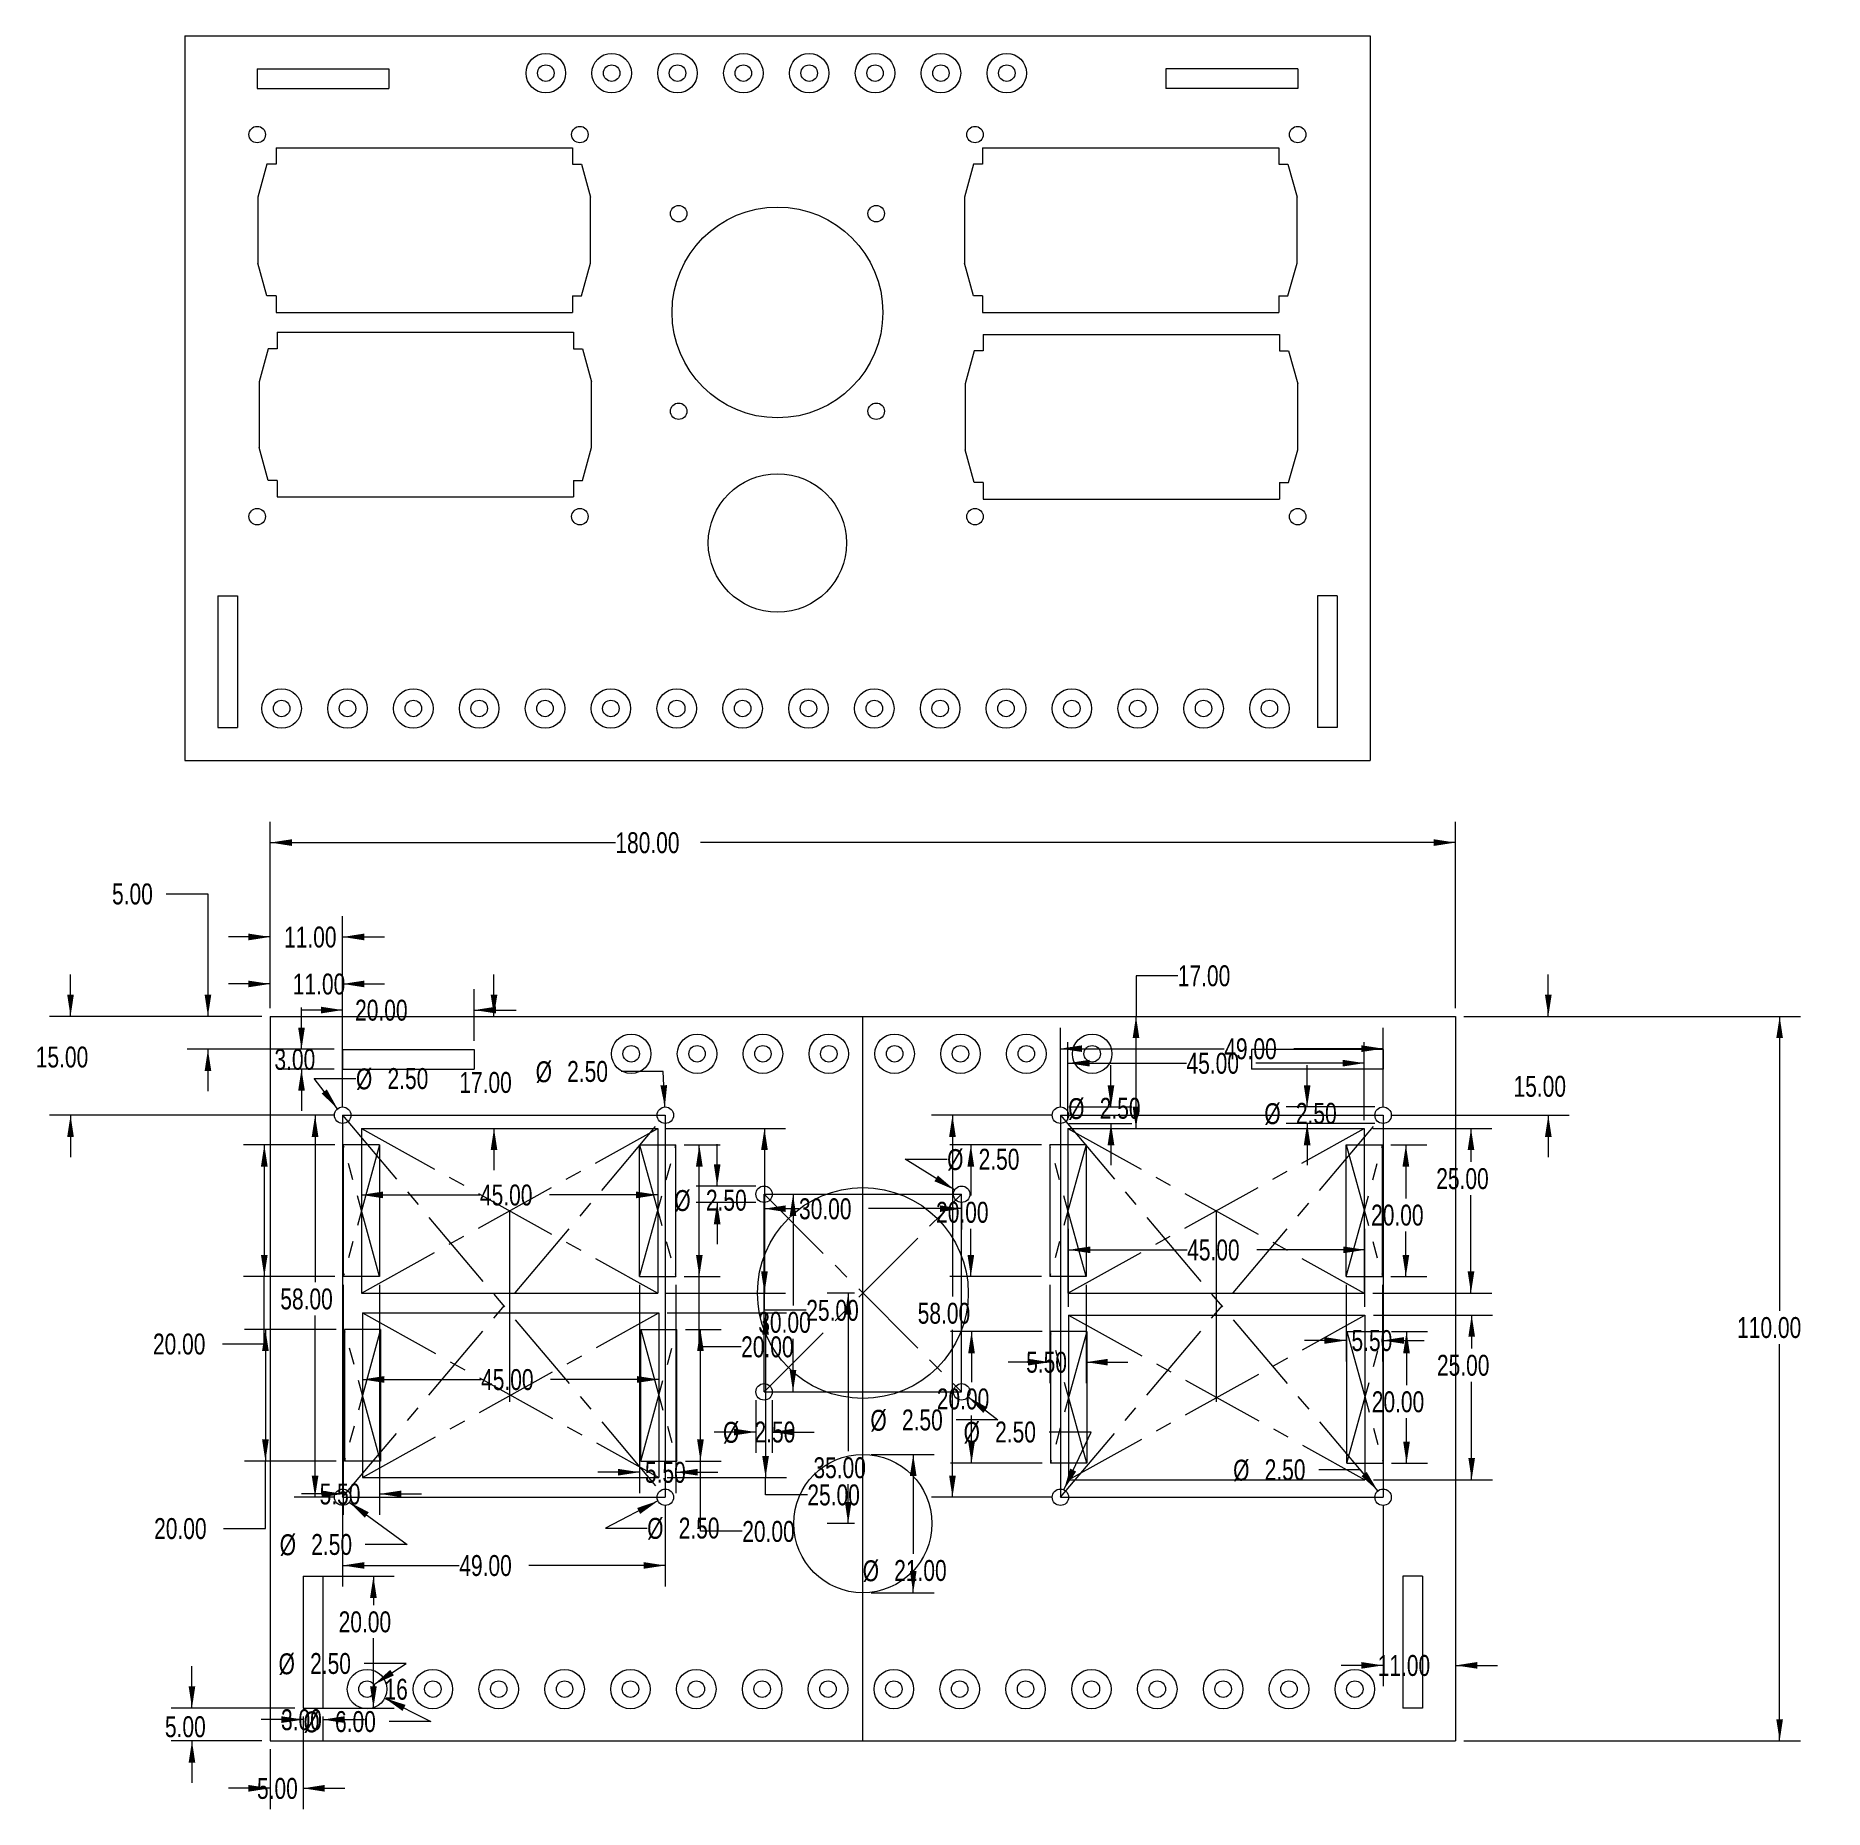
# Model space of a CAD drawing. Header units: millimetres. Extents: x -9 to 263, y 31 to 301.
import ezdxf

# ---------------------------------------------------------------- set-up
doc = ezdxf.new("R2010")
doc.units = ezdxf.units.MM
doc.header["$PDSIZE"] = -1
doc.linetypes.add('CENTERX2', pattern=[20.32, 12.7, -2.54, 2.54, -2.54])
doc.styles.add('SLDTEXTSTYLE0', font='TXT', dxfattribs={"width": 0.75})
doc.dimstyles.new('SLDDIMSTYLE0', dxfattribs={"dimtxt": 3.175, "dimasz": 3.302, "dimexe": 0, "dimexo": 0.0625, "dimgap": 0.79375, "dimtad": 0, "dimtih": 1, "dimtoh": 1, "dimrnd": 1e-09, "dimzin": 4, "dimdsep": 46, "dimtxsty": 'SLDTEXTSTYLE0', "dimsah": 1, "dimcen": 0.09, "dimadec": 0, "dimazin": 1, "dimtfac": 1, "dimtofl": 0, "dimtmove": 0, "dimatfit": 3, "dimfxl": 1, "dimfrac": 2, "dimtolj": 1, "dimtzin": 12, "dimarcsym": 0})
doc.dimstyles.new('SLDDIMSTYLE1', dxfattribs={"dimtxt": 3.175, "dimasz": 3.302, "dimexe": 0, "dimexo": 0.0625, "dimgap": 0.79375, "dimtad": 0, "dimtih": 1, "dimtoh": 1, "dimrnd": 1e-09, "dimzin": 4, "dimdsep": 46, "dimtxsty": 'SLDTEXTSTYLE0', "dimsah": 1, "dimcen": 0.09, "dimadec": 0, "dimazin": 1, "dimtfac": 1, "dimtmove": 0, "dimatfit": 0, "dimfxl": 1, "dimfrac": 2, "dimtolj": 1, "dimtzin": 12, "dimarcsym": 0})
doc.dimstyles.new('SLDDIMSTYLE2', dxfattribs={"dimtxt": 3.175, "dimasz": 3.302, "dimexe": 0, "dimexo": 0.0625, "dimgap": 0.79375, "dimtad": 0, "dimtih": 1, "dimtoh": 1, "dimrnd": 1e-09, "dimzin": 4, "dimdsep": 46, "dimtxsty": 'SLDTEXTSTYLE0', "dimsah": 1, "dimcen": 0, "dimadec": 0, "dimazin": 1, "dimtfac": 1, "dimtofl": 0, "dimtmove": 0, "dimatfit": 3, "dimfxl": 1, "dimfrac": 2, "dimtolj": 1, "dimtzin": 12, "dimarcsym": 0})
doc.dimstyles.new('SLDDIMSTYLE3', dxfattribs={"dimtxt": 3.175, "dimasz": 3.302, "dimexe": 0, "dimexo": 0.0625, "dimgap": 0.79375, "dimtad": 0, "dimtih": 1, "dimtoh": 1, "dimrnd": 1e-09, "dimzin": 12, "dimdsep": 46, "dimtxsty": 'SLDTEXTSTYLE0', "dimblk1": 'NONE', "dimblk2": 'NONE', "dimsah": 1, "dimcen": 0.09, "dimadec": 0, "dimazin": 3, "dimtfac": 1, "dimtmove": 0, "dimatfit": 0, "dimldrblk": 'NONE', "dimfxl": 1, "dimfrac": 2, "dimtolj": 1, "dimtzin": 12, "dimarcsym": 0})

msp = doc.modelspace()

# ---------------------------------------------------------------- blocks, each defined once
blk = doc.blocks.new('_D')
at = {"color": 7, "linetype": 'Continuous', "lineweight": 0}
for p, q in [((26.59, 153.01), (26.59, 181.3)), ((206.59, 153.01), (206.59, 181.3)), ((26.59, 178.13), (79.01, 178.13)), ((206.59, 178.13), (91.92, 178.13))]:
    blk.add_line(p, q, dxfattribs=at)
at = {"color": 7, "linetype": 'Continuous', "lineweight": 18}
for points in [[(26.59, 178.13), (29.89, 177.62), (29.89, 178.63)], [(206.59, 178.13), (203.29, 178.63), (203.29, 177.62)]]:
    blk.add_solid(points, dxfattribs=at)
at = {"color": 7, "linetype": 'Continuous', "lineweight": 18, "insert": (79.01, 179.7), "char_height": 3.175, "attachment_point": 1, "style": 'SLDTEXTSTYLE0'}
blk.add_mtext('180.00', dxfattribs=at)
blk = doc.blocks.new('_D_1')
at = {"color": 7, "linetype": 'Continuous', "lineweight": 0}
for p, q in [((207.86, 151.74), (258.98, 151.74)), ((255.81, 151.74), (255.81, 107.04)), ((255.81, 41.74), (255.81, 102)), ((207.86, 41.74), (258.98, 41.74))]:
    blk.add_line(p, q, dxfattribs=at)
at = {"color": 7, "linetype": 'Continuous', "lineweight": 18}
for points in [[(255.81, 151.74), (255.3, 148.44), (256.31, 148.44)], [(255.81, 41.74), (256.31, 45.04), (255.3, 45.04)]]:
    blk.add_solid(points, dxfattribs=at)
at = {"color": 7, "linetype": 'Continuous', "lineweight": 18, "insert": (249.35, 106.09), "char_height": 3.175, "attachment_point": 1, "style": 'SLDTEXTSTYLE0'}
blk.add_mtext('110.00', dxfattribs=at)
blk = doc.blocks.new('_D_2')
at = {"color": 7, "linetype": 'Continuous', "lineweight": 0}
for p, q in [((36.32, 136.74), (30.23, 136.74)), ((33.41, 136.74), (33.41, 111.37)), ((33.41, 78.74), (33.41, 106.33)), ((36.32, 78.74), (30.23, 78.74))]:
    blk.add_line(p, q, dxfattribs=at)
at = {"color": 7, "linetype": 'Continuous', "lineweight": 18}
for points in [[(33.41, 136.74), (32.9, 133.44), (33.92, 133.44)], [(33.41, 78.74), (33.92, 82.04), (32.9, 82.04)]]:
    blk.add_solid(points, dxfattribs=at)
at = {"color": 7, "linetype": 'Continuous', "lineweight": 18, "insert": (28.13, 110.43), "char_height": 3.175, "attachment_point": 1, "style": 'SLDTEXTSTYLE0'}
blk.add_mtext('58.00', dxfattribs=at)
blk = doc.blocks.new('_D_3')
at = {"color": 7, "linetype": 'Continuous', "lineweight": 0}
for p, q in [((37.59, 77.47), (37.59, 65.21)), ((86.59, 77.47), (86.59, 65.21)), ((37.59, 68.38), (55.31, 68.38)), ((86.59, 68.38), (65.86, 68.38))]:
    blk.add_line(p, q, dxfattribs=at)
at = {"color": 7, "linetype": 'Continuous', "lineweight": 18}
for points in [[(37.59, 68.38), (40.89, 67.88), (40.89, 68.89)], [(86.59, 68.38), (83.29, 68.89), (83.29, 67.88)]]:
    blk.add_solid(points, dxfattribs=at)
at = {"color": 7, "linetype": 'Continuous', "lineweight": 18, "insert": (55.31, 69.96), "char_height": 3.175, "attachment_point": 1, "style": 'SLDTEXTSTYLE0'}
blk.add_mtext('49.00', dxfattribs=at)
blk = doc.blocks.new('_D_4')
at = {"color": 7, "linetype": 'Continuous', "lineweight": 0}
for p, q in [((-3.72, 151.74), (-3.72, 158.09)), ((25.32, 151.74), (-6.9, 151.74)), ((36.32, 136.74), (-6.9, 136.74)), ((-3.72, 136.74), (-3.72, 130.39))]:
    blk.add_line(p, q, dxfattribs=at)
at = {"color": 7, "linetype": 'Continuous', "lineweight": 18}
for points in [[(-3.72, 151.74), (-3.22, 155.04), (-4.23, 155.04)], [(-3.72, 136.74), (-4.23, 133.44), (-3.22, 133.44)]]:
    blk.add_solid(points, dxfattribs=at)
at = {"color": 7, "linetype": 'Continuous', "lineweight": 18, "insert": (-9, 147.16), "char_height": 3.175, "attachment_point": 1, "style": 'SLDTEXTSTYLE0'}
blk.add_mtext('15.00', dxfattribs=at)
blk = doc.blocks.new('_D_5')
at = {"color": 7, "linetype": 'Continuous', "lineweight": 0}
for p, q in [((26.59, 153.01), (26.59, 159.84)), ((37.59, 138.01), (37.59, 159.84)), ((26.59, 156.67), (20.24, 156.67)), ((37.59, 156.67), (43.94, 156.67))]:
    blk.add_line(p, q, dxfattribs=at)
at = {"color": 7, "linetype": 'Continuous', "lineweight": 18}
for points in [[(26.59, 156.67), (23.29, 157.17), (23.29, 156.16)], [(37.59, 156.67), (40.89, 156.16), (40.89, 157.17)]]:
    blk.add_solid(points, dxfattribs=at)
at = {"color": 7, "linetype": 'Continuous', "lineweight": 18, "insert": (30.03, 158.24), "char_height": 3.175, "attachment_point": 1, "style": 'SLDTEXTSTYLE0'}
blk.add_mtext('11.00', dxfattribs=at)
blk = doc.blocks.new('_D_6')
at = {"color": 7, "linetype": 'Continuous', "lineweight": 0}
for p, q in [((146.59, 138.01), (146.59, 150.01)), ((195.59, 138.01), (195.59, 150.01)), ((146.59, 146.84), (171.47, 146.84)), ((195.59, 146.84), (182.02, 146.84))]:
    blk.add_line(p, q, dxfattribs=at)
at = {"color": 7, "linetype": 'Continuous', "lineweight": 18}
for points in [[(146.59, 146.84), (149.89, 146.33), (149.89, 147.35)], [(195.59, 146.84), (192.29, 147.35), (192.29, 146.33)]]:
    blk.add_solid(points, dxfattribs=at)
at = {"color": 7, "linetype": 'Continuous', "lineweight": 18, "insert": (171.47, 148.41), "char_height": 3.175, "attachment_point": 1, "style": 'SLDTEXTSTYLE0'}
blk.add_mtext('49.00', dxfattribs=at)
blk = doc.blocks.new('_D_7')
at = {"color": 7, "linetype": 'Continuous', "lineweight": 0}
for p, q in [((145.32, 136.74), (127.02, 136.74)), ((130.2, 136.74), (130.2, 109.21)), ((130.2, 78.74), (130.2, 104.17)), ((145.32, 78.74), (127.02, 78.74))]:
    blk.add_line(p, q, dxfattribs=at)
at = {"color": 7, "linetype": 'Continuous', "lineweight": 18}
for points in [[(130.2, 136.74), (129.69, 133.44), (130.71, 133.44)], [(130.2, 78.74), (130.71, 82.04), (129.69, 82.04)]]:
    blk.add_solid(points, dxfattribs=at)
at = {"color": 7, "linetype": 'Continuous', "lineweight": 18, "insert": (124.92, 108.26), "char_height": 3.175, "attachment_point": 1, "style": 'SLDTEXTSTYLE0'}
blk.add_mtext('58.00', dxfattribs=at)
blk = doc.blocks.new('_D_8')
at = {"color": 7, "linetype": 'Continuous', "lineweight": 0}
for p, q in [((220.68, 151.74), (220.68, 158.09)), ((207.86, 151.74), (223.86, 151.74)), ((196.86, 136.74), (223.86, 136.74)), ((220.68, 136.74), (220.68, 130.39))]:
    blk.add_line(p, q, dxfattribs=at)
at = {"color": 7, "linetype": 'Continuous', "lineweight": 18}
for points in [[(220.68, 151.74), (221.19, 155.04), (220.17, 155.04)], [(220.68, 136.74), (220.17, 133.44), (221.19, 133.44)]]:
    blk.add_solid(points, dxfattribs=at)
at = {"color": 7, "linetype": 'Continuous', "lineweight": 18, "insert": (215.4, 142.71), "char_height": 3.175, "attachment_point": 1, "style": 'SLDTEXTSTYLE0'}
blk.add_mtext('15.00', dxfattribs=at)
blk = doc.blocks.new('_D_9')
at = {"color": 7, "linetype": 'Continuous', "lineweight": 0}
for p, q in [((195.59, 77.47), (195.59, 50.04)), ((195.59, 53.21), (189.24, 53.21)), ((206.59, 53.21), (212.94, 53.21))]:
    blk.add_line(p, q, dxfattribs=at)
at = {"color": 7, "linetype": 'Continuous', "lineweight": 18}
for points in [[(195.59, 53.21), (192.29, 53.72), (192.29, 52.71)], [(206.59, 53.21), (209.89, 52.71), (209.89, 53.72)]]:
    blk.add_solid(points, dxfattribs=at)
at = {"color": 7, "linetype": 'Continuous', "lineweight": 18, "insert": (194.77, 54.79), "char_height": 3.175, "attachment_point": 1, "style": 'SLDTEXTSTYLE0'}
blk.add_mtext('11.00', dxfattribs=at)
blk = doc.blocks.new('_D_10')
at = {"color": 7, "linetype": 'Continuous', "lineweight": 0}
for p, q in [((86.25, 143.38), (79.9, 143.38)), ((86.53, 137.99), (86.25, 143.38))]:
    blk.add_line(p, q, dxfattribs=at)
at = {"color": 7, "linetype": 'Continuous', "lineweight": 18}
blk.add_solid([(86.53, 137.99), (86.87, 141.31), (85.85, 141.26)], dxfattribs=at)
at = {"color": 7, "linetype": 'Continuous', "lineweight": 18, "char_height": 3.175, "attachment_point": 1, "style": 'SLDTEXTSTYLE0'}
for s, insert in [('%%c', (66.91, 144.92)), ('2.50', (71.69, 144.97))]:
    blk.add_mtext(s, dxfattribs=dict(at, insert=insert))
blk = doc.blocks.new('_D_11')
at = {"color": 7, "linetype": 'Continuous', "lineweight": 0}
for p, q in [((36.83, 137.73), (33.27, 142.3)), ((33.27, 142.3), (39.62, 142.3))]:
    blk.add_line(p, q, dxfattribs=at)
at = {"color": 7, "linetype": 'Continuous', "lineweight": 18}
blk.add_solid([(36.83, 137.73), (35.2, 140.65), (34.4, 140.02)], dxfattribs=at)
at = {"color": 7, "linetype": 'Continuous', "lineweight": 18, "char_height": 3.175, "attachment_point": 1, "style": 'SLDTEXTSTYLE0'}
for s, insert in [('%%c', (39.62, 143.84)), ('2.50', (44.41, 143.89))]:
    blk.add_mtext(s, dxfattribs=dict(at, insert=insert))
blk = doc.blocks.new('_D_12')
at = {"color": 7, "linetype": 'Continuous', "lineweight": 0}
for p, q in [((38.6, 78), (47.39, 71.57)), ((47.39, 71.57), (41.04, 71.57))]:
    blk.add_line(p, q, dxfattribs=at)
at = {"color": 7, "linetype": 'Continuous', "lineweight": 18}
blk.add_solid([(38.6, 78), (40.97, 75.64), (41.57, 76.46)], dxfattribs=at)
at = {"color": 7, "linetype": 'Continuous', "lineweight": 18, "char_height": 3.175, "attachment_point": 1, "style": 'SLDTEXTSTYLE0'}
for s, insert in [('%%c', (28.04, 73.11)), ('2.50', (32.83, 73.16))]:
    blk.add_mtext(s, dxfattribs=dict(at, insert=insert))
blk = doc.blocks.new('_D_13')
at = {"color": 7, "linetype": 'Continuous', "lineweight": 0}
for p, q in [((85.48, 78.17), (77.49, 74.06)), ((77.49, 74.06), (83.84, 74.06))]:
    blk.add_line(p, q, dxfattribs=at)
at = {"color": 7, "linetype": 'Continuous', "lineweight": 18}
blk.add_solid([(85.48, 78.17), (82.31, 77.11), (82.78, 76.21)], dxfattribs=at)
at = {"color": 7, "linetype": 'Continuous', "lineweight": 18, "char_height": 3.175, "attachment_point": 1, "style": 'SLDTEXTSTYLE0'}
for s, insert in [('%%c', (83.84, 75.6)), ('2.50', (88.63, 75.65))]:
    blk.add_mtext(s, dxfattribs=dict(at, insert=insert))
blk = doc.blocks.new('_D_14')
at = {"color": 7, "linetype": 'Continuous', "lineweight": 0}
for p, q in [((151.24, 88.64), (144.89, 88.64)), ((147.12, 79.87), (151.24, 88.64))]:
    blk.add_line(p, q, dxfattribs=at)
at = {"color": 7, "linetype": 'Continuous', "lineweight": 18}
blk.add_solid([(147.12, 79.87), (148.99, 82.64), (148.07, 83.08)], dxfattribs=at)
at = {"color": 7, "linetype": 'Continuous', "lineweight": 18, "char_height": 3.175, "attachment_point": 1, "style": 'SLDTEXTSTYLE0'}
for s, insert in [('%%c', (131.89, 90.18)), ('2.50', (136.68, 90.23))]:
    blk.add_mtext(s, dxfattribs=dict(at, insert=insert))
blk = doc.blocks.new('_D_15')
at = {"color": 7, "linetype": 'Continuous', "lineweight": 0}
for p, q in [((192.17, 82.9), (185.82, 82.9)), ((194.8, 79.7), (192.17, 82.9))]:
    blk.add_line(p, q, dxfattribs=at)
at = {"color": 7, "linetype": 'Continuous', "lineweight": 18}
blk.add_solid([(194.8, 79.7), (193.1, 82.58), (192.31, 81.93)], dxfattribs=at)
at = {"color": 7, "linetype": 'Continuous', "lineweight": 18, "char_height": 3.175, "attachment_point": 1, "style": 'SLDTEXTSTYLE0'}
for s, insert in [('%%c', (172.82, 84.44)), ('2.50', (177.61, 84.49))]:
    blk.add_mtext(s, dxfattribs=dict(at, insert=insert))
blk = doc.blocks.new('_D_16')
at = {"color": 7, "linetype": 'Continuous', "lineweight": 0}
for p, q in [((154.27, 137.99), (154.27, 144.34)), ((147.86, 137.99), (157.45, 137.99)), ((147.86, 135.49), (157.45, 135.49)), ((154.27, 135.49), (154.27, 129.14))]:
    blk.add_line(p, q, dxfattribs=at)
at = {"color": 7, "linetype": 'Continuous', "lineweight": 18}
for points in [[(154.27, 137.99), (154.78, 141.29), (153.76, 141.29)], [(154.27, 135.49), (153.76, 132.19), (154.78, 132.19)]]:
    blk.add_solid(points, dxfattribs=at)
at = {"color": 7, "linetype": 'Continuous', "lineweight": 18, "char_height": 3.175, "attachment_point": 1, "style": 'SLDTEXTSTYLE0'}
for s, insert in [('%%c', (147.77, 139.33)), ('2.50', (152.56, 139.38))]:
    blk.add_mtext(s, dxfattribs=dict(at, insert=insert))
blk = doc.blocks.new('_D_17')
at = {"color": 7, "linetype": 'Continuous', "lineweight": 0}
for p, q in [((184.06, 137.99), (184.06, 144.34)), ((194.32, 137.99), (180.89, 137.99)), ((194.32, 135.49), (180.89, 135.49)), ((184.06, 135.49), (184.06, 129.14))]:
    blk.add_line(p, q, dxfattribs=at)
at = {"color": 7, "linetype": 'Continuous', "lineweight": 18}
for points in [[(184.06, 137.99), (184.57, 141.29), (183.55, 141.29)], [(184.06, 135.49), (183.55, 132.19), (184.57, 132.19)]]:
    blk.add_solid(points, dxfattribs=at)
at = {"color": 7, "linetype": 'Continuous', "lineweight": 18, "char_height": 3.175, "attachment_point": 1, "style": 'SLDTEXTSTYLE0'}
for s, insert in [('%%c', (177.56, 138.56)), ('2.50', (182.35, 138.61))]:
    blk.add_mtext(s, dxfattribs=dict(at, insert=insert))
blk = doc.blocks.new('_D_18')
at = {"color": 7, "linetype": 'Continuous', "lineweight": 0}
for p, q in [((101.59, 123.47), (101.59, 119.37)), ((101.59, 122.55), (106.9, 122.55)), ((131.59, 122.55), (117.46, 122.55)), ((131.59, 123.47), (131.59, 119.37))]:
    blk.add_line(p, q, dxfattribs=at)
at = {"color": 7, "linetype": 'Continuous', "lineweight": 18}
for points in [[(101.59, 122.55), (104.89, 122.04), (104.89, 123.05)], [(131.59, 122.55), (128.29, 123.05), (128.29, 122.04)]]:
    blk.add_solid(points, dxfattribs=at)
at = {"color": 7, "linetype": 'Continuous', "lineweight": 18, "insert": (106.9, 124.12), "char_height": 3.175, "attachment_point": 1, "style": 'SLDTEXTSTYLE0'}
blk.add_mtext('30.00', dxfattribs=at)
blk = doc.blocks.new('_D_19')
at = {"color": 7, "linetype": 'Continuous', "lineweight": 0}
for p, q in [((102.86, 124.74), (109.16, 124.74)), ((105.99, 124.74), (105.99, 107.83)), ((105.99, 94.74), (105.99, 102.79)), ((102.86, 94.74), (109.16, 94.74))]:
    blk.add_line(p, q, dxfattribs=at)
at = {"color": 7, "linetype": 'Continuous', "lineweight": 18}
for points in [[(105.99, 124.74), (105.48, 121.44), (106.49, 121.44)], [(105.99, 94.74), (106.49, 98.04), (105.48, 98.04)]]:
    blk.add_solid(points, dxfattribs=at)
at = {"color": 7, "linetype": 'Continuous', "lineweight": 18, "insert": (100.71, 106.88), "char_height": 3.175, "attachment_point": 1, "style": 'SLDTEXTSTYLE0'}
blk.add_mtext('30.00', dxfattribs=at)
blk = doc.blocks.new('_D_20')
at = {"color": 7, "linetype": 'Continuous', "lineweight": 0}
for p, q in [((100.34, 93.47), (100.34, 85.46)), ((102.84, 93.47), (102.84, 85.46)), ((100.34, 88.64), (93.99, 88.64)), ((102.84, 88.64), (109.19, 88.64))]:
    blk.add_line(p, q, dxfattribs=at)
at = {"color": 7, "linetype": 'Continuous', "lineweight": 18}
for points in [[(100.34, 88.64), (97.04, 89.15), (97.04, 88.13)], [(102.84, 88.64), (106.14, 88.13), (106.14, 89.15)]]:
    blk.add_solid(points, dxfattribs=at)
at = {"color": 7, "linetype": 'Continuous', "lineweight": 18, "char_height": 3.175, "attachment_point": 1, "style": 'SLDTEXTSTYLE0'}
for s, insert in [('%%c', (95.35, 90.18)), ('2.50', (100.14, 90.23))]:
    blk.add_mtext(s, dxfattribs=dict(at, insert=insert))
blk = doc.blocks.new('_D_21')
at = {"color": 7, "linetype": 'Continuous', "lineweight": 0}
for p, q in [((132.58, 93.97), (137.09, 90.47)), ((137.09, 90.47), (130.74, 90.47))]:
    blk.add_line(p, q, dxfattribs=at)
at = {"color": 7, "linetype": 'Continuous', "lineweight": 18}
blk.add_solid([(132.58, 93.97), (134.87, 91.54), (135.5, 92.35)], dxfattribs=at)
at = {"color": 7, "linetype": 'Continuous', "lineweight": 18, "char_height": 3.175, "attachment_point": 1, "style": 'SLDTEXTSTYLE0'}
for s, insert in [('%%c', (117.74, 92.01)), ('2.50', (122.53, 92.06))]:
    blk.add_mtext(s, dxfattribs=dict(at, insert=insert))
blk = doc.blocks.new('_D_22')
at = {"color": 7, "linetype": 'Continuous', "lineweight": 0}
for p, q in [((94.47, 125.99), (94.47, 132.34)), ((100.32, 125.99), (91.3, 125.99)), ((100.32, 123.49), (91.3, 123.49)), ((94.47, 123.49), (94.47, 117.14))]:
    blk.add_line(p, q, dxfattribs=at)
at = {"color": 7, "linetype": 'Continuous', "lineweight": 18}
for points in [[(94.47, 125.99), (94.98, 129.29), (93.96, 129.29)], [(94.47, 123.49), (93.96, 120.19), (94.98, 120.19)]]:
    blk.add_solid(points, dxfattribs=at)
at = {"color": 7, "linetype": 'Continuous', "lineweight": 18, "char_height": 3.175, "attachment_point": 1, "style": 'SLDTEXTSTYLE0'}
for s, insert in [('%%c', (87.97, 125.37)), ('2.50', (92.76, 125.42))]:
    blk.add_mtext(s, dxfattribs=dict(at, insert=insert))
blk = doc.blocks.new('_D_23')
at = {"color": 7, "linetype": 'Continuous', "lineweight": 0}
for p, q in [((130.53, 125.4), (123.04, 130.05)), ((123.04, 130.05), (129.39, 130.05))]:
    blk.add_line(p, q, dxfattribs=at)
at = {"color": 7, "linetype": 'Continuous', "lineweight": 18}
blk.add_solid([(130.53, 125.4), (127.99, 127.57), (127.46, 126.71)], dxfattribs=at)
at = {"color": 7, "linetype": 'Continuous', "lineweight": 18, "char_height": 3.175, "attachment_point": 1, "style": 'SLDTEXTSTYLE0'}
for s, insert in [('%%c', (129.39, 131.59)), ('2.50', (134.17, 131.64))]:
    blk.add_mtext(s, dxfattribs=dict(at, insert=insert))
blk = doc.blocks.new('_D_24')
at = {"color": 7, "linetype": 'Continuous', "lineweight": 0}
for p, q in [((115.32, 109.74), (111.19, 109.74)), ((114.36, 109.74), (114.36, 85.75)), ((114.36, 74.74), (114.36, 80.71)), ((115.32, 74.74), (111.19, 74.74))]:
    blk.add_line(p, q, dxfattribs=at)
at = {"color": 7, "linetype": 'Continuous', "lineweight": 18}
for points in [[(114.36, 109.74), (113.86, 106.44), (114.87, 106.44)], [(114.36, 74.74), (114.87, 78.04), (113.86, 78.04)]]:
    blk.add_solid(points, dxfattribs=at)
at = {"color": 7, "linetype": 'Continuous', "lineweight": 18, "insert": (109.09, 84.81), "char_height": 3.175, "attachment_point": 1, "style": 'SLDTEXTSTYLE0'}
blk.add_mtext('35.00', dxfattribs=at)
blk = doc.blocks.new('_D_25')
at = {"color": 7, "linetype": 'Continuous', "lineweight": 0}
for p, q in [((117.86, 85.24), (127.41, 85.24)), ((124.24, 85.24), (124.24, 70.17)), ((117.86, 64.24), (127.41, 64.24)), ((124.24, 64.24), (124.24, 65.06))]:
    blk.add_line(p, q, dxfattribs=at)
at = {"color": 7, "linetype": 'Continuous', "lineweight": 18}
for points in [[(124.24, 85.24), (123.73, 81.94), (124.75, 81.94)], [(124.24, 64.24), (124.75, 67.54), (123.73, 67.54)]]:
    blk.add_solid(points, dxfattribs=at)
at = {"color": 7, "linetype": 'Continuous', "lineweight": 18, "char_height": 3.175, "attachment_point": 1, "style": 'SLDTEXTSTYLE0'}
for s, insert in [('%%c', (116.57, 69.16)), ('21.00', (121.35, 69.21))]:
    blk.add_mtext(s, dxfattribs=dict(at, insert=insert))
blk = doc.blocks.new('_D_26')
at = {"color": 7, "linetype": 'Continuous', "lineweight": 0}
for p, q in [((40.45, 133.47), (40.45, 121.46)), ((85.45, 133.47), (85.45, 121.46)), ((40.45, 124.64), (58.45, 124.64)), ((85.45, 124.64), (69, 124.64))]:
    blk.add_line(p, q, dxfattribs=at)
at = {"color": 7, "linetype": 'Continuous', "lineweight": 18}
for points in [[(40.45, 124.64), (43.75, 124.13), (43.75, 125.15)], [(85.45, 124.64), (82.15, 125.15), (82.15, 124.13)]]:
    blk.add_solid(points, dxfattribs=at)
at = {"color": 7, "linetype": 'Continuous', "lineweight": 18, "insert": (58.45, 126.21), "char_height": 3.175, "attachment_point": 1, "style": 'SLDTEXTSTYLE0'}
blk.add_mtext('45.00', dxfattribs=at)
blk = doc.blocks.new('_D_27')
at = {"color": 7, "linetype": 'Continuous', "lineweight": 0}
for p, q in [((86.72, 134.74), (104.83, 134.74)), ((101.65, 134.74), (101.65, 109.74)), ((86.72, 109.74), (104.83, 109.74)), ((101.65, 107.13), (101.65, 109.74)), ((108, 107.13), (101.65, 107.13))]:
    blk.add_line(p, q, dxfattribs=at)
at = {"color": 7, "linetype": 'Continuous', "lineweight": 18}
for points in [[(101.65, 134.74), (101.14, 131.44), (102.16, 131.44)], [(101.65, 109.74), (102.16, 113.04), (101.14, 113.04)]]:
    blk.add_solid(points, dxfattribs=at)
at = {"color": 7, "linetype": 'Continuous', "lineweight": 18, "insert": (108, 108.7), "char_height": 3.175, "attachment_point": 1, "style": 'SLDTEXTSTYLE0'}
blk.add_mtext('25.00', dxfattribs=at)
blk = doc.blocks.new('_D_28')
at = {"color": 7, "linetype": 'Continuous', "lineweight": 0}
for p, q in [((36.43, 132.24), (22.53, 132.24)), ((25.7, 132.24), (25.7, 112.24)), ((36.43, 112.24), (22.53, 112.24)), ((25.7, 102.02), (25.7, 112.24)), ((19.35, 102.02), (25.7, 102.02))]:
    blk.add_line(p, q, dxfattribs=at)
at = {"color": 7, "linetype": 'Continuous', "lineweight": 18}
for points in [[(25.7, 132.24), (25.19, 128.94), (26.21, 128.94)], [(25.7, 112.24), (26.21, 115.54), (25.19, 115.54)]]:
    blk.add_solid(points, dxfattribs=at)
at = {"color": 7, "linetype": 'Continuous', "lineweight": 18, "insert": (8.79, 103.59), "char_height": 3.175, "attachment_point": 1, "style": 'SLDTEXTSTYLE0'}
blk.add_mtext('20.00', dxfattribs=at)
blk = doc.blocks.new('_D_29')
at = {"color": 7, "linetype": 'Continuous', "lineweight": 0}
for p, q in [((37.7, 110.97), (37.7, 76.07)), ((43.2, 110.97), (43.2, 76.07)), ((37.7, 79.25), (31.35, 79.25)), ((43.2, 79.25), (49.55, 79.25))]:
    blk.add_line(p, q, dxfattribs=at)
at = {"color": 7, "linetype": 'Continuous', "lineweight": 18}
for points in [[(37.7, 79.25), (34.4, 79.75), (34.4, 78.74)], [(43.2, 79.25), (46.5, 78.74), (46.5, 79.75)]]:
    blk.add_solid(points, dxfattribs=at)
at = {"color": 7, "linetype": 'Continuous', "lineweight": 18, "insert": (34.1, 80.82), "char_height": 3.175, "attachment_point": 1, "style": 'SLDTEXTSTYLE0'}
blk.add_mtext('5.50', dxfattribs=at)
blk = doc.blocks.new('_D_30')
at = {"color": 7, "linetype": 'Continuous', "lineweight": 0}
for p, q in [((89.47, 132.24), (94.93, 132.24)), ((91.76, 112.24), (91.76, 132.24)), ((89.47, 112.24), (94.93, 112.24)), ((91.76, 101.59), (91.76, 112.24)), ((98.11, 101.59), (91.76, 101.59))]:
    blk.add_line(p, q, dxfattribs=at)
at = {"color": 7, "linetype": 'Continuous', "lineweight": 18}
for points in [[(91.76, 132.24), (91.25, 128.94), (92.27, 128.94)], [(91.76, 112.24), (92.27, 115.54), (91.25, 115.54)]]:
    blk.add_solid(points, dxfattribs=at)
at = {"color": 7, "linetype": 'Continuous', "lineweight": 18, "insert": (98.11, 103.16), "char_height": 3.175, "attachment_point": 1, "style": 'SLDTEXTSTYLE0'}
blk.add_mtext('20.00', dxfattribs=at)
blk = doc.blocks.new('_D_31')
at = {"color": 7, "linetype": 'Continuous', "lineweight": 0}
for p, q in [((82.7, 110.97), (82.7, 79.37)), ((88.2, 110.97), (88.2, 79.37)), ((82.7, 82.54), (76.35, 82.54)), ((88.2, 82.54), (94.55, 82.54))]:
    blk.add_line(p, q, dxfattribs=at)
at = {"color": 7, "linetype": 'Continuous', "lineweight": 18}
for points in [[(82.7, 82.54), (79.4, 83.05), (79.4, 82.03)], [(88.2, 82.54), (91.5, 82.03), (91.5, 83.05)]]:
    blk.add_solid(points, dxfattribs=at)
at = {"color": 7, "linetype": 'Continuous', "lineweight": 18, "insert": (83.5, 84.11), "char_height": 3.175, "attachment_point": 1, "style": 'SLDTEXTSTYLE0'}
blk.add_mtext('5.50', dxfattribs=at)
blk = doc.blocks.new('_D_32')
at = {"color": 7, "linetype": 'Continuous', "lineweight": 0}
for p, q in [((40.62, 105.45), (40.62, 93.44)), ((85.62, 105.45), (85.62, 93.44)), ((40.62, 96.62), (58.62, 96.62)), ((85.62, 96.62), (69.17, 96.62))]:
    blk.add_line(p, q, dxfattribs=at)
at = {"color": 7, "linetype": 'Continuous', "lineweight": 18}
for points in [[(40.62, 96.62), (43.92, 96.11), (43.92, 97.13)], [(85.62, 96.62), (82.32, 97.13), (82.32, 96.11)]]:
    blk.add_solid(points, dxfattribs=at)
at = {"color": 7, "linetype": 'Continuous', "lineweight": 18, "insert": (58.62, 98.19), "char_height": 3.175, "attachment_point": 1, "style": 'SLDTEXTSTYLE0'}
blk.add_mtext('45.00', dxfattribs=at)
blk = doc.blocks.new('_D_33')
at = {"color": 7, "linetype": 'Continuous', "lineweight": 0}
for p, q in [((86.89, 106.72), (105, 106.72)), ((101.82, 106.72), (101.82, 81.72)), ((86.89, 81.72), (105, 81.72)), ((101.82, 79.11), (101.82, 81.72)), ((108.17, 79.11), (101.82, 79.11))]:
    blk.add_line(p, q, dxfattribs=at)
at = {"color": 7, "linetype": 'Continuous', "lineweight": 18}
for points in [[(101.82, 106.72), (101.31, 103.42), (102.33, 103.42)], [(101.82, 81.72), (102.33, 85.02), (101.31, 85.02)]]:
    blk.add_solid(points, dxfattribs=at)
at = {"color": 7, "linetype": 'Continuous', "lineweight": 18, "insert": (108.17, 80.68), "char_height": 3.175, "attachment_point": 1, "style": 'SLDTEXTSTYLE0'}
blk.add_mtext('25.00', dxfattribs=at)
blk = doc.blocks.new('_D_34')
at = {"color": 7, "linetype": 'Continuous', "lineweight": 0}
for p, q in [((36.6, 104.22), (22.7, 104.22)), ((25.87, 104.22), (25.87, 84.22)), ((36.6, 84.22), (22.7, 84.22)), ((25.87, 74), (25.87, 84.22)), ((19.52, 74), (25.87, 74))]:
    blk.add_line(p, q, dxfattribs=at)
at = {"color": 7, "linetype": 'Continuous', "lineweight": 18}
for points in [[(25.87, 104.22), (25.36, 100.92), (26.38, 100.92)], [(25.87, 84.22), (26.38, 87.52), (25.36, 87.52)]]:
    blk.add_solid(points, dxfattribs=at)
at = {"color": 7, "linetype": 'Continuous', "lineweight": 18, "insert": (8.97, 75.57), "char_height": 3.175, "attachment_point": 1, "style": 'SLDTEXTSTYLE0'}
blk.add_mtext('20.00', dxfattribs=at)
blk = doc.blocks.new('_D_35')
at = {"color": 7, "linetype": 'Continuous', "lineweight": 0}
for p, q in [((89.64, 104.22), (95.1, 104.22)), ((91.93, 84.22), (91.93, 104.22)), ((89.64, 84.22), (95.1, 84.22)), ((91.93, 73.57), (91.93, 84.22)), ((98.28, 73.57), (91.93, 73.57))]:
    blk.add_line(p, q, dxfattribs=at)
at = {"color": 7, "linetype": 'Continuous', "lineweight": 18}
for points in [[(91.93, 104.22), (91.42, 100.92), (92.44, 100.92)], [(91.93, 84.22), (92.44, 87.52), (91.42, 87.52)]]:
    blk.add_solid(points, dxfattribs=at)
at = {"color": 7, "linetype": 'Continuous', "lineweight": 18, "insert": (98.28, 75.14), "char_height": 3.175, "attachment_point": 1, "style": 'SLDTEXTSTYLE0'}
blk.add_mtext('20.00', dxfattribs=at)
blk = doc.blocks.new('_D_36')
at = {"color": 7, "linetype": 'Continuous', "lineweight": 0}
for p, q in [((60.58, 151.74), (60.58, 158.09)), ((60.58, 134.74), (60.58, 128.39))]:
    blk.add_line(p, q, dxfattribs=at)
at = {"color": 7, "linetype": 'Continuous', "lineweight": 18}
for points in [[(60.58, 151.74), (61.09, 155.04), (60.08, 155.04)], [(60.58, 134.74), (60.08, 131.44), (61.09, 131.44)]]:
    blk.add_solid(points, dxfattribs=at)
at = {"color": 7, "linetype": 'Continuous', "lineweight": 18, "insert": (55.31, 143.3), "char_height": 3.175, "attachment_point": 1, "style": 'SLDTEXTSTYLE0'}
blk.add_mtext('17.00', dxfattribs=at)
blk = doc.blocks.new('_D_37')
at = {"color": 7, "linetype": 'Continuous', "lineweight": 0}
for p, q in [((147.74, 136.01), (147.74, 147.81)), ((192.74, 136.01), (192.74, 147.81)), ((147.74, 144.64), (165.74, 144.64)), ((192.74, 144.64), (176.29, 144.64))]:
    blk.add_line(p, q, dxfattribs=at)
at = {"color": 7, "linetype": 'Continuous', "lineweight": 18}
for points in [[(147.74, 144.64), (151.04, 144.13), (151.04, 145.15)], [(192.74, 144.64), (189.44, 145.15), (189.44, 144.13)]]:
    blk.add_solid(points, dxfattribs=at)
at = {"color": 7, "linetype": 'Continuous', "lineweight": 18, "insert": (165.74, 146.21), "char_height": 3.175, "attachment_point": 1, "style": 'SLDTEXTSTYLE0'}
blk.add_mtext('45.00', dxfattribs=at)
blk = doc.blocks.new('_D_38')
at = {"color": 7, "linetype": 'Continuous', "lineweight": 0}
for p, q in [((194.01, 134.74), (212.12, 134.74)), ((208.94, 134.74), (208.94, 129.65)), ((208.94, 109.74), (208.94, 124.61)), ((194.01, 109.74), (212.12, 109.74))]:
    blk.add_line(p, q, dxfattribs=at)
at = {"color": 7, "linetype": 'Continuous', "lineweight": 18}
for points in [[(208.94, 134.74), (208.43, 131.44), (209.45, 131.44)], [(208.94, 109.74), (209.45, 113.04), (208.43, 113.04)]]:
    blk.add_solid(points, dxfattribs=at)
at = {"color": 7, "linetype": 'Continuous', "lineweight": 18, "insert": (203.66, 128.7), "char_height": 3.175, "attachment_point": 1, "style": 'SLDTEXTSTYLE0'}
blk.add_mtext('25.00', dxfattribs=at)
blk = doc.blocks.new('_D_39')
at = {"color": 7, "linetype": 'Continuous', "lineweight": 0}
for p, q in [((143.72, 132.24), (129.82, 132.24)), ((132.99, 132.24), (132.99, 124.54)), ((132.99, 112.24), (132.99, 119.5)), ((143.72, 112.24), (129.82, 112.24))]:
    blk.add_line(p, q, dxfattribs=at)
at = {"color": 7, "linetype": 'Continuous', "lineweight": 18}
for points in [[(132.99, 132.24), (132.48, 128.94), (133.5, 128.94)], [(132.99, 112.24), (133.5, 115.54), (132.48, 115.54)]]:
    blk.add_solid(points, dxfattribs=at)
at = {"color": 7, "linetype": 'Continuous', "lineweight": 18, "insert": (127.71, 123.59), "char_height": 3.175, "attachment_point": 1, "style": 'SLDTEXTSTYLE0'}
blk.add_mtext('20.00', dxfattribs=at)
blk = doc.blocks.new('_D_40')
at = {"color": 7, "linetype": 'Continuous', "lineweight": 0}
for p, q in [((144.99, 110.97), (144.99, 96.07)), ((150.49, 110.97), (150.49, 96.07)), ((144.99, 99.25), (138.64, 99.25)), ((150.49, 99.25), (156.84, 99.25))]:
    blk.add_line(p, q, dxfattribs=at)
at = {"color": 7, "linetype": 'Continuous', "lineweight": 18}
for points in [[(144.99, 99.25), (141.69, 99.75), (141.69, 98.74)], [(150.49, 99.25), (153.79, 98.74), (153.79, 99.75)]]:
    blk.add_solid(points, dxfattribs=at)
at = {"color": 7, "linetype": 'Continuous', "lineweight": 18, "insert": (141.39, 100.82), "char_height": 3.175, "attachment_point": 1, "style": 'SLDTEXTSTYLE0'}
blk.add_mtext('5.50', dxfattribs=at)
blk = doc.blocks.new('_D_41')
at = {"color": 7, "linetype": 'Continuous', "lineweight": 0}
for p, q in [((196.76, 132.24), (202.22, 132.24)), ((199.05, 132.24), (199.05, 124.11)), ((199.05, 112.24), (199.05, 119.07)), ((196.76, 112.24), (202.22, 112.24))]:
    blk.add_line(p, q, dxfattribs=at)
at = {"color": 7, "linetype": 'Continuous', "lineweight": 18}
for points in [[(199.05, 132.24), (198.54, 128.94), (199.56, 128.94)], [(199.05, 112.24), (199.56, 115.54), (198.54, 115.54)]]:
    blk.add_solid(points, dxfattribs=at)
at = {"color": 7, "linetype": 'Continuous', "lineweight": 18, "insert": (193.77, 123.16), "char_height": 3.175, "attachment_point": 1, "style": 'SLDTEXTSTYLE0'}
blk.add_mtext('20.00', dxfattribs=at)
blk = doc.blocks.new('_D_42')
at = {"color": 7, "linetype": 'Continuous', "lineweight": 0}
for p, q in [((189.99, 110.97), (189.99, 99.37)), ((195.49, 110.97), (195.49, 99.37)), ((189.99, 102.54), (183.64, 102.54)), ((195.49, 102.54), (201.84, 102.54))]:
    blk.add_line(p, q, dxfattribs=at)
at = {"color": 7, "linetype": 'Continuous', "lineweight": 18}
for points in [[(189.99, 102.54), (186.69, 103.05), (186.69, 102.03)], [(195.49, 102.54), (198.79, 102.03), (198.79, 103.05)]]:
    blk.add_solid(points, dxfattribs=at)
at = {"color": 7, "linetype": 'Continuous', "lineweight": 18, "insert": (190.79, 104.11), "char_height": 3.175, "attachment_point": 1, "style": 'SLDTEXTSTYLE0'}
blk.add_mtext('5.50', dxfattribs=at)
blk = doc.blocks.new('_D_43')
at = {"color": 7, "linetype": 'Continuous', "lineweight": 0}
for p, q in [((147.84, 107.67), (147.84, 119.47)), ((192.84, 107.67), (192.84, 119.47)), ((147.84, 116.3), (165.84, 116.3)), ((192.84, 116.3), (176.4, 116.3))]:
    blk.add_line(p, q, dxfattribs=at)
at = {"color": 7, "linetype": 'Continuous', "lineweight": 18}
for points in [[(147.84, 116.3), (151.14, 115.79), (151.14, 116.81)], [(192.84, 116.3), (189.54, 116.81), (189.54, 115.79)]]:
    blk.add_solid(points, dxfattribs=at)
at = {"color": 7, "linetype": 'Continuous', "lineweight": 18, "insert": (165.84, 117.87), "char_height": 3.175, "attachment_point": 1, "style": 'SLDTEXTSTYLE0'}
blk.add_mtext('45.00', dxfattribs=at)
blk = doc.blocks.new('_D_44')
at = {"color": 7, "linetype": 'Continuous', "lineweight": 0}
for p, q in [((194.11, 106.4), (212.22, 106.4)), ((209.04, 106.4), (209.04, 101.31)), ((209.04, 81.4), (209.04, 96.27)), ((194.11, 81.4), (212.22, 81.4))]:
    blk.add_line(p, q, dxfattribs=at)
at = {"color": 7, "linetype": 'Continuous', "lineweight": 18}
for points in [[(209.04, 106.4), (208.54, 103.1), (209.55, 103.1)], [(209.04, 81.4), (209.55, 84.7), (208.54, 84.7)]]:
    blk.add_solid(points, dxfattribs=at)
at = {"color": 7, "linetype": 'Continuous', "lineweight": 18, "insert": (203.77, 100.36), "char_height": 3.175, "attachment_point": 1, "style": 'SLDTEXTSTYLE0'}
blk.add_mtext('25.00', dxfattribs=at)
blk = doc.blocks.new('_D_45')
at = {"color": 7, "linetype": 'Continuous', "lineweight": 0}
for p, q in [((143.82, 103.9), (129.92, 103.9)), ((133.1, 103.9), (133.1, 96.2)), ((133.1, 83.9), (133.1, 91.16)), ((143.82, 83.9), (129.92, 83.9))]:
    blk.add_line(p, q, dxfattribs=at)
at = {"color": 7, "linetype": 'Continuous', "lineweight": 18}
for points in [[(133.1, 103.9), (132.59, 100.6), (133.6, 100.6)], [(133.1, 83.9), (133.6, 87.2), (132.59, 87.2)]]:
    blk.add_solid(points, dxfattribs=at)
at = {"color": 7, "linetype": 'Continuous', "lineweight": 18, "insert": (127.82, 95.25), "char_height": 3.175, "attachment_point": 1, "style": 'SLDTEXTSTYLE0'}
blk.add_mtext('20.00', dxfattribs=at)
blk = doc.blocks.new('_D_46')
at = {"color": 7, "linetype": 'Continuous', "lineweight": 0}
for p, q in [((196.86, 103.9), (202.33, 103.9)), ((199.15, 103.9), (199.15, 95.77)), ((199.15, 83.9), (199.15, 90.73)), ((196.86, 83.9), (202.33, 83.9))]:
    blk.add_line(p, q, dxfattribs=at)
at = {"color": 7, "linetype": 'Continuous', "lineweight": 18}
for points in [[(199.15, 103.9), (198.64, 100.6), (199.66, 100.6)], [(199.15, 83.9), (199.66, 87.2), (198.64, 87.2)]]:
    blk.add_solid(points, dxfattribs=at)
at = {"color": 7, "linetype": 'Continuous', "lineweight": 18, "insert": (193.87, 94.82), "char_height": 3.175, "attachment_point": 1, "style": 'SLDTEXTSTYLE0'}
blk.add_mtext('20.00', dxfattribs=at)
blk = doc.blocks.new('_D_47')
at = {"color": 7, "linetype": 'Continuous', "lineweight": 0}
for p, q in [((164.42, 157.92), (158.07, 157.92)), ((158.07, 157.92), (158.07, 151.74)), ((158.07, 134.74), (158.07, 151.74))]:
    blk.add_line(p, q, dxfattribs=at)
at = {"color": 7, "linetype": 'Continuous', "lineweight": 18}
for points in [[(158.07, 151.74), (157.56, 148.44), (158.58, 148.44)], [(158.07, 134.74), (158.58, 138.04), (157.56, 138.04)]]:
    blk.add_solid(points, dxfattribs=at)
at = {"color": 7, "linetype": 'Continuous', "lineweight": 18, "insert": (164.42, 159.5), "char_height": 3.175, "attachment_point": 1, "style": 'SLDTEXTSTYLE0'}
blk.add_mtext('17.00', dxfattribs=at)
blk = doc.blocks.new('_D_48')
at = {"color": 7, "linetype": 'Continuous', "lineweight": 0}
for p, q in [((32.86, 66.74), (45.44, 66.74)), ((42.27, 66.74), (42.27, 62.36)), ((42.27, 46.74), (42.27, 57.32)), ((32.86, 46.74), (45.44, 46.74))]:
    blk.add_line(p, q, dxfattribs=at)
at = {"color": 7, "linetype": 'Continuous', "lineweight": 18}
for points in [[(42.27, 66.74), (41.76, 63.44), (42.78, 63.44)], [(42.27, 46.74), (42.78, 50.04), (41.76, 50.04)]]:
    blk.add_solid(points, dxfattribs=at)
at = {"color": 7, "linetype": 'Continuous', "lineweight": 18, "insert": (36.99, 61.41), "char_height": 3.175, "attachment_point": 1, "style": 'SLDTEXTSTYLE0'}
blk.add_mtext('20.00', dxfattribs=at)
blk = doc.blocks.new('_D_49')
at = {"color": 7, "linetype": 'Continuous', "lineweight": 0}
for p, q in [((31.59, 44.98), (25.24, 44.98)), ((31.59, 45.47), (31.59, 41.8)), ((34.59, 45.47), (34.59, 41.8)), ((34.59, 44.98), (40.94, 44.98))]:
    blk.add_line(p, q, dxfattribs=at)
at = {"color": 7, "linetype": 'Continuous', "lineweight": 18}
for points in [[(31.59, 44.98), (28.29, 45.49), (28.29, 44.47)], [(34.59, 44.98), (37.89, 44.47), (37.89, 45.49)]]:
    blk.add_solid(points, dxfattribs=at)
at = {"color": 7, "linetype": 'Continuous', "lineweight": 18, "insert": (28.24, 46.55), "char_height": 3.175, "attachment_point": 1, "style": 'SLDTEXTSTYLE0'}
blk.add_mtext('3.00', dxfattribs=at)
blk = doc.blocks.new('_D_50')
at = {"color": 7, "linetype": 'Continuous', "lineweight": 0}
for p, q in [((31.59, 45.47), (31.59, 31.38)), ((26.59, 40.47), (26.59, 31.38)), ((26.59, 34.55), (20.24, 34.55)), ((31.59, 34.55), (37.94, 34.55))]:
    blk.add_line(p, q, dxfattribs=at)
at = {"color": 7, "linetype": 'Continuous', "lineweight": 18}
for points in [[(26.59, 34.55), (23.29, 35.06), (23.29, 34.04)], [(31.59, 34.55), (34.89, 34.04), (34.89, 35.06)]]:
    blk.add_solid(points, dxfattribs=at)
at = {"color": 7, "linetype": 'Continuous', "lineweight": 18, "insert": (24.59, 36.12), "char_height": 3.175, "attachment_point": 1, "style": 'SLDTEXTSTYLE0'}
blk.add_mtext('5.00', dxfattribs=at)
blk = doc.blocks.new('_D_51')
at = {"color": 7, "linetype": 'Continuous', "lineweight": 0}
for p, q in [((14.72, 46.74), (14.72, 53.09)), ((30.32, 46.74), (11.54, 46.74)), ((25.32, 41.74), (11.54, 41.74)), ((14.72, 41.74), (14.72, 35.39))]:
    blk.add_line(p, q, dxfattribs=at)
at = {"color": 7, "linetype": 'Continuous', "lineweight": 18}
for points in [[(14.72, 46.74), (15.22, 50.04), (14.21, 50.04)], [(14.72, 41.74), (14.21, 38.44), (15.22, 38.44)]]:
    blk.add_solid(points, dxfattribs=at)
at = {"color": 7, "linetype": 'Continuous', "lineweight": 18, "insert": (10.61, 45.49), "char_height": 3.175, "attachment_point": 1, "style": 'SLDTEXTSTYLE0'}
blk.add_mtext('5.00', dxfattribs=at)
blk = doc.blocks.new('_D_52')
at = {"color": 7, "linetype": 'Continuous', "lineweight": 0}
for p, q in [((31.35, 146.74), (31.35, 153.09)), ((36.32, 146.74), (28.17, 146.74)), ((36.32, 143.74), (28.17, 143.74)), ((31.35, 143.74), (31.35, 137.39))]:
    blk.add_line(p, q, dxfattribs=at)
at = {"color": 7, "linetype": 'Continuous', "lineweight": 18}
for points in [[(31.35, 146.74), (31.86, 150.04), (30.84, 150.04)], [(31.35, 143.74), (30.84, 140.44), (31.86, 140.44)]]:
    blk.add_solid(points, dxfattribs=at)
at = {"color": 7, "linetype": 'Continuous', "lineweight": 18, "insert": (27.24, 146.8), "char_height": 3.175, "attachment_point": 1, "style": 'SLDTEXTSTYLE0'}
blk.add_mtext('3.00', dxfattribs=at)
blk = doc.blocks.new('_D_53')
at = {"color": 7, "linetype": 'Continuous', "lineweight": 0}
for p, q in [((37.59, 148.01), (37.59, 155.87)), ((57.59, 148.01), (57.59, 155.87)), ((37.59, 152.7), (31.24, 152.7)), ((57.59, 152.7), (63.94, 152.7))]:
    blk.add_line(p, q, dxfattribs=at)
at = {"color": 7, "linetype": 'Continuous', "lineweight": 18}
for points in [[(37.59, 152.7), (34.29, 153.21), (34.29, 152.19)], [(57.59, 152.7), (60.89, 152.19), (60.89, 153.21)]]:
    blk.add_solid(points, dxfattribs=at)
at = {"color": 7, "linetype": 'Continuous', "lineweight": 18, "insert": (39.49, 154.27), "char_height": 3.175, "attachment_point": 1, "style": 'SLDTEXTSTYLE0'}
blk.add_mtext('20.00', dxfattribs=at)
blk = doc.blocks.new('_D_54')
at = {"color": 7, "linetype": 'Continuous', "lineweight": 0}
for p, q in [((10.79, 170.34), (17.14, 170.34)), ((17.14, 170.34), (17.14, 151.74)), ((25.32, 151.74), (13.97, 151.74)), ((36.32, 146.74), (13.97, 146.74)), ((17.14, 146.74), (17.14, 140.39))]:
    blk.add_line(p, q, dxfattribs=at)
at = {"color": 7, "linetype": 'Continuous', "lineweight": 18}
for points in [[(17.14, 151.74), (17.65, 155.04), (16.64, 155.04)], [(17.14, 146.74), (16.64, 143.44), (17.65, 143.44)]]:
    blk.add_solid(points, dxfattribs=at)
at = {"color": 7, "linetype": 'Continuous', "lineweight": 18, "insert": (2.58, 171.92), "char_height": 3.175, "attachment_point": 1, "style": 'SLDTEXTSTYLE0'}
blk.add_mtext('5.00', dxfattribs=at)
blk = doc.blocks.new('_D_55')
at = {"color": 7, "linetype": 'Continuous', "lineweight": 0}
for p, q in [((26.59, 153.01), (26.59, 166.98)), ((37.59, 148.01), (37.59, 166.98)), ((26.59, 163.8), (20.24, 163.8)), ((37.59, 163.8), (43.94, 163.8))]:
    blk.add_line(p, q, dxfattribs=at)
at = {"color": 7, "linetype": 'Continuous', "lineweight": 18}
for points in [[(26.59, 163.8), (23.29, 164.31), (23.29, 163.29)], [(37.59, 163.8), (40.89, 163.29), (40.89, 164.31)]]:
    blk.add_solid(points, dxfattribs=at)
at = {"color": 7, "linetype": 'Continuous', "lineweight": 18, "insert": (28.7, 165.37), "char_height": 3.175, "attachment_point": 1, "style": 'SLDTEXTSTYLE0'}
blk.add_mtext('11.00', dxfattribs=at)
blk = doc.blocks.new('_D_56')
at = {"color": 7, "linetype": 'Continuous', "lineweight": 0}
for p, q in [((43.97, 48.25), (51, 44.68)), ((51, 44.68), (44.65, 44.68))]:
    blk.add_line(p, q, dxfattribs=at)
at = {"color": 7, "linetype": 'Continuous', "lineweight": 18}
blk.add_solid([(43.97, 48.25), (46.69, 46.3), (47.15, 47.21)], dxfattribs=at)
at = {"color": 7, "linetype": 'Continuous', "lineweight": 18, "char_height": 3.175, "attachment_point": 1, "style": 'SLDTEXTSTYLE0'}
for s, insert in [('%%c', (31.65, 46.22)), ('6.00', (36.44, 46.27))]:
    blk.add_mtext(s, dxfattribs=dict(at, insert=insert))
blk = doc.blocks.new('_D_57')
at = {"color": 7, "linetype": 'Continuous', "lineweight": 0}
for p, q in [((47.22, 53.5), (40.87, 53.5)), ((42.35, 50.3), (47.22, 53.5))]:
    blk.add_line(p, q, dxfattribs=at)
at = {"color": 7, "linetype": 'Continuous', "lineweight": 18}
blk.add_solid([(42.35, 50.3), (45.38, 51.69), (44.83, 52.54)], dxfattribs=at)
at = {"color": 7, "linetype": 'Continuous', "lineweight": 18, "char_height": 3.175, "attachment_point": 1, "style": 'SLDTEXTSTYLE0'}
for s, insert in [('%%c', (27.87, 55.04)), ('2.50', (32.66, 55.09))]:
    blk.add_mtext(s, dxfattribs=dict(at, insert=insert))
blk = doc.blocks.new('_D_58')
at = {"color": 7, "linetype": 'Continuous', "lineweight": 18, "insert": (43.95, 51.18), "char_height": 3.175, "attachment_point": 1, "style": 'SLDTEXTSTYLE0'}
blk.add_mtext('16', dxfattribs=at)
blk = doc.blocks.new('_None')

# ---------------------------------------------------------------- dimensions: what is measured, and where the dimension line sits
at = {"color": 7, "linetype": 'Continuous', "lineweight": 18}
for base, p1, p2, dimstyle, picture, middle in [((206.592, 178.126), (26.592, 151.739), (206.592, 151.739), 'SLDDIMSTYLE0', '_D', (85.464, 178.126)), ((26.592, 163.801), (37.592, 146.739), (26.592, 151.739), 'SLDDIMSTYLE1', '_D_55', (33.974, 163.801)), ((26.592, 156.666), (37.592, 136.739), (26.592, 151.739), 'SLDDIMSTYLE1', '_D_5', (35.31, 156.666)), ((57.592, 152.699), (37.592, 146.739), (57.592, 146.739), 'SLDDIMSTYLE1', '_D_53', (44.769, 152.699)), ((195.592, 146.838), (146.592, 136.739), (195.592, 136.739), 'SLDDIMSTYLE0', '_D_6', (176.746, 146.838)), ((192.739, 144.639), (147.739, 134.739), (192.739, 134.739), 'SLDDIMSTYLE0', '_D_37', (171.015, 144.639)), ((85.448, 124.639), (40.448, 134.739), (85.448, 134.739), 'SLDDIMSTYLE0', '_D_26', (63.724, 124.639)), ((131.592, 122.546), (101.592, 124.739), (131.592, 124.739), 'SLDDIMSTYLE0', '_D_18', (112.178, 122.546)), ((192.842, 116.298), (147.842, 106.398), (192.842, 106.398), 'SLDDIMSTYLE0', '_D_43', (171.118, 116.298)), ((37.698, 79.247), (43.198, 112.239), (37.698, 112.239), 'SLDDIMSTYLE1', '_D_29', (38.207, 79.247)), ((88.198, 82.542), (82.698, 112.239), (88.198, 112.239), 'SLDDIMSTYLE1', '_D_31', (87.606, 82.542)), ((144.989, 99.247), (150.489, 112.239), (144.989, 112.239), 'SLDDIMSTYLE1', '_D_40', (145.498, 99.247)), ((195.489, 102.542), (189.989, 112.239), (195.489, 112.239), 'SLDDIMSTYLE1', '_D_42', (194.897, 102.542)), ((85.619, 96.619), (40.619, 106.718), (85.619, 106.718), 'SLDDIMSTYLE0', '_D_32', (63.895, 96.619)), ((86.592, 68.384), (37.592, 78.739), (86.592, 78.739), 'SLDDIMSTYLE0', '_D_3', (60.584, 68.384)), ((195.592, 53.214), (206.592, 41.739), (195.592, 78.739), 'SLDDIMSTYLE1', '_D_9', (200.052, 53.214)), ((26.592, 34.551), (31.592, 46.739), (26.592, 41.739), 'SLDDIMSTYLE1', '_D_50', (28.698, 34.551)), ((34.592, 44.977), (31.592, 46.739), (34.592, 46.739), 'SLDDIMSTYLE1', '_D_49', (32.347, 44.977))]:
    dim = msp.add_linear_dim(base=base, p1=p1, p2=p2, dimstyle=dimstyle, dxfattribs=at)
    dim.commit()
    dim.dimension.update_dxf_attribs({"geometry": picture, "text_midpoint": middle, "dimtype": 160})
for base, p1, p2, dimstyle, picture, middle in [((17.143, 151.739), (37.592, 146.739), (26.592, 151.739), 'SLDDIMSTYLE1', '_D_54', (17.143, 170.344)), ((-3.723, 151.739), (37.592, 136.739), (26.592, 151.739), 'SLDDIMSTYLE1', '_D_4', (-3.723, 145.587)), ((60.584, 151.739), (40.448, 134.739), (26.592, 151.739), 'SLDDIMSTYLE1', '_D_36', (60.584, 141.726)), ((158.07, 151.739), (147.739, 134.739), (206.592, 151.739), 'SLDDIMSTYLE0', '_D_47', (158.07, 157.924)), ((220.683, 151.739), (195.592, 136.739), (206.592, 151.739), 'SLDDIMSTYLE1', '_D_8', (220.683, 141.138)), ((31.347, 143.739), (37.592, 146.739), (37.592, 143.739), 'SLDDIMSTYLE1', '_D_52', (31.347, 145.23)), ((255.806, 41.739), (206.592, 151.739), (206.592, 41.739), 'SLDDIMSTYLE0', '_D_1', (255.806, 104.519)), ((33.407, 78.739), (37.592, 136.739), (37.592, 78.739), 'SLDDIMSTYLE0', '_D_2', (33.407, 108.854)), ((130.198, 78.739), (146.592, 136.739), (146.592, 78.739), 'SLDDIMSTYLE0', '_D_7', (130.198, 106.691)), ((101.65, 109.739), (85.448, 134.739), (85.448, 109.739), 'SLDDIMSTYLE0', '_D_27', (101.65, 107.127)), ((208.941, 109.739), (192.739, 134.739), (192.739, 109.739), 'SLDDIMSTYLE0', '_D_38', (208.941, 127.127)), ((25.702, 112.239), (37.698, 132.239), (37.698, 112.239), 'SLDDIMSTYLE0', '_D_28', (25.702, 102.019)), ((91.757, 132.239), (88.198, 112.239), (88.198, 132.239), 'SLDDIMSTYLE0', '_D_30', (91.757, 101.588)), ((132.993, 112.239), (144.989, 132.239), (144.989, 112.239), 'SLDDIMSTYLE0', '_D_39', (132.993, 122.019)), ((199.048, 132.239), (195.489, 112.239), (195.489, 132.239), 'SLDDIMSTYLE0', '_D_41', (199.048, 121.588)), ((105.987, 124.739), (101.592, 94.739), (101.592, 124.739), 'SLDDIMSTYLE0', '_D_19', (105.987, 105.31)), ((114.364, 74.739), (116.592, 109.739), (116.592, 74.739), 'SLDDIMSTYLE0', '_D_24', (114.364, 83.233)), ((101.821, 81.718), (85.619, 106.718), (85.619, 81.718), 'SLDDIMSTYLE0', '_D_33', (101.821, 79.107)), ((209.045, 81.398), (192.842, 106.398), (192.842, 81.398), 'SLDDIMSTYLE0', '_D_44', (209.045, 98.786)), ((25.872, 84.218), (37.869, 104.218), (37.869, 84.218), 'SLDDIMSTYLE0', '_D_34', (25.872, 73.999)), ((91.928, 104.218), (88.369, 84.218), (88.369, 104.218), 'SLDDIMSTYLE0', '_D_35', (91.928, 73.568)), ((133.096, 83.898), (145.092, 103.898), (145.092, 83.898), 'SLDDIMSTYLE0', '_D_45', (133.096, 93.678)), ((199.151, 103.898), (195.592, 83.898), (195.592, 103.898), 'SLDDIMSTYLE0', '_D_46', (199.151, 93.247)), ((42.269, 46.739), (31.592, 66.739), (31.592, 46.739), 'SLDDIMSTYLE0', '_D_48', (42.269, 59.842)), ((14.715, 41.739), (31.592, 46.739), (26.592, 41.739), 'SLDDIMSTYLE1', '_D_51', (14.715, 43.918)), ((46.300877546, 49.612276937), (41.300877546, 49.612276937), (51.300877546, 49.612276937), 'SLDDIMSTYLE3', '_D_58', (46.300877546, 49.612276937))]:
    dim = msp.add_linear_dim(base=base, p1=p1, p2=p2, angle=90, dimstyle=dimstyle, dxfattribs=at)
    dim.commit()
    dim.dimension.update_dxf_attribs({"geometry": picture, "text_midpoint": middle, "dimtype": 160})
for p1, p2, picture, middle in [((38.359, 135.751), (36.826, 137.726), '_D_11', (46.124, 142.301)), ((86.656, 135.49), (86.529, 137.987), '_D_10', (73.405, 143.381)), ((132.654, 124.08), (130.53, 125.398), '_D_23', (135.886, 130.048)), ((130.605, 95.506), (132.579, 93.972), '_D_21', (124.239, 90.468)), ((146.061, 77.607), (147.123, 79.87), '_D_14', (138.387, 88.639)), ((196.385, 77.773), (194.799, 79.705), '_D_15', (179.323, 82.903)), ((36.583, 79.477), (38.601, 78.001), '_D_12', (34.543, 71.572)), ((87.704, 79.31), (85.48, 78.167), '_D_13', (90.338, 74.057)), ((40.256, 48.926), (42.346, 50.298), '_D_57', (34.37, 53.498)), ((38.627, 50.973), (43.975, 48.252), '_D_56', (38.146, 44.68))]:
    dim = msp.add_diameter_dim_2p(p1=p1, p2=p2, dimstyle='SLDDIMSTYLE2', dxfattribs=at)
    dim.commit()
    dim.dimension.update_dxf_attribs({"geometry": picture, "text_midpoint": middle, "dimtype": 163})
for base, p1, p2, dimstyle, picture, middle in [((154.271, 137.989), (146.592, 135.489), (146.592, 137.989), 'SLDDIMSTYLE1', '_D_16', (154.271, 137.792)), ((184.062, 137.989), (195.592, 135.489), (195.592, 137.989), 'SLDDIMSTYLE1', '_D_17', (184.062, 137.023)), ((94.47, 125.989), (101.592, 123.489), (101.592, 125.989), 'SLDDIMSTYLE1', '_D_22', (94.47, 123.827)), ((124.239, 85.239), (116.592, 64.239), (116.592, 85.239), 'SLDDIMSTYLE0', '_D_25', (124.239, 67.617))]:
    dim = msp.add_linear_dim(base=base, p1=p1, p2=p2, angle=90, text='%%c<>', dimstyle=dimstyle, dxfattribs=at)
    dim.commit()
    dim.dimension.update_dxf_attribs({"geometry": picture, "text_midpoint": middle, "dimtype": 160})
dim = msp.add_linear_dim(base=(102.842, 88.639), p1=(100.342, 94.739), p2=(102.842, 94.739), text='%%c<>', dimstyle='SLDDIMSTYLE1', dxfattribs=at)
dim.commit()
dim.dimension.update_dxf_attribs({"geometry": '_D_20', "text_midpoint": (101.85, 88.639), "dimtype": 160})

# ---------------------------------------------------------------- linework, layer by layer
at = {"color": 7, "linetype": 'Continuous', "lineweight": 18}
for p, q in [((13.623, 300.613), (193.623, 300.613)), ((13.623, 300.613), (13.623, 190.613)), ((193.623, 300.613), (193.623, 190.613)), ((24.623, 295.613), (44.623, 295.613)), ((24.623, 295.613), (24.623, 292.613)), ((44.623, 295.613), (44.623, 292.613)), ((162.623, 295.613), (162.623, 292.613)), ((182.623, 295.613), (162.623, 295.613)), ((182.623, 295.613), (182.623, 292.613)), ((24.623, 292.613), (44.623, 292.613)), ((182.623, 292.613), (162.623, 292.613)), ((27.479, 283.613), (72.479, 283.613)), ((27.479, 283.613), (27.479, 281.113)), ((72.479, 283.613), (72.479, 281.113)), ((134.77, 283.613), (179.77, 283.613)), ((134.77, 283.613), (134.77, 281.113)), ((179.77, 283.613), (179.77, 281.113)), ((26.104, 281.113), (24.729, 276.113)), ((27.479, 281.113), (26.104, 281.113)), ((72.479, 281.113), (73.854, 281.113)), ((73.854, 281.113), (75.229, 276.113)), ((133.395, 281.113), (132.02, 276.113)), ((134.77, 281.113), (133.395, 281.113)), ((179.77, 281.113), (181.145, 281.113)), ((181.145, 281.113), (182.52, 276.113)), ((24.729, 276.113), (24.729, 266.113)), ((75.229, 266.113), (75.229, 276.113)), ((132.02, 276.113), (132.02, 266.113)), ((182.52, 266.113), (182.52, 276.113)), ((26.104, 261.113), (24.729, 266.113)), ((73.854, 261.113), (75.229, 266.113)), ((133.395, 261.113), (132.02, 266.113)), ((181.145, 261.113), (182.52, 266.113)), ((27.479, 261.113), (26.104, 261.113)), ((27.479, 261.113), (27.479, 258.613)), ((72.479, 261.113), (72.479, 258.613)), ((72.479, 261.113), (73.854, 261.113)), ((134.77, 261.113), (133.395, 261.113)), ((134.77, 261.113), (134.77, 258.613)), ((179.77, 261.113), (179.77, 258.613)), ((179.77, 261.113), (181.145, 261.113)), ((27.479, 258.613), (72.479, 258.613)), ((134.77, 258.613), (179.77, 258.613)), ((27.65, 255.593), (72.65, 255.593)), ((27.65, 255.593), (27.65, 253.093)), ((72.65, 255.593), (72.65, 253.093)), ((26.275, 253.093), (24.9, 248.093)), ((27.65, 253.093), (26.275, 253.093)), ((72.65, 253.093), (74.025, 253.093)), ((74.025, 253.093), (75.4, 248.093)), ((133.498, 252.772), (132.123, 247.772)), ((134.873, 252.772), (133.498, 252.772)), ((134.873, 255.272), (179.873, 255.272)), ((134.873, 255.272), (134.873, 252.772)), ((179.873, 255.272), (179.873, 252.772)), ((179.873, 252.772), (181.248, 252.772)), ((181.248, 252.772), (182.623, 247.772)), ((24.9, 248.093), (24.9, 238.093)), ((75.4, 238.093), (75.4, 248.093)), ((132.123, 247.772), (132.123, 237.772)), ((182.623, 237.772), (182.623, 247.772)), ((26.275, 233.093), (24.9, 238.093)), ((74.025, 233.093), (75.4, 238.093)), ((133.498, 232.772), (132.123, 237.772)), ((181.248, 232.772), (182.623, 237.772)), ((27.65, 233.093), (26.275, 233.093)), ((27.65, 233.093), (27.65, 230.593)), ((72.65, 233.093), (72.65, 230.593)), ((72.65, 233.093), (74.025, 233.093)), ((134.873, 232.772), (133.498, 232.772)), ((134.873, 232.772), (134.873, 230.272)), ((179.873, 232.772), (179.873, 230.272)), ((179.873, 232.772), (181.248, 232.772)), ((27.65, 230.593), (72.65, 230.593)), ((134.873, 230.272), (179.873, 230.272)), ((18.623, 215.613), (21.623, 215.613)), ((18.623, 215.613), (18.623, 195.613)), ((21.623, 215.613), (21.623, 195.613)), ((185.623, 215.613), (185.623, 195.613)), ((188.623, 215.613), (185.623, 215.613)), ((188.623, 215.613), (188.623, 195.613)), ((18.623, 195.613), (21.623, 195.613)), ((188.623, 195.613), (185.623, 195.613)), ((13.623, 190.613), (193.623, 190.613)), ((26.592, 151.739), (206.592, 151.739)), ((26.592, 151.739), (26.592, 41.739)), ((116.592, 41.739), (116.592, 151.739)), ((206.592, 151.739), (206.592, 41.739)), ((37.592, 146.739), (57.592, 146.739)), ((37.592, 146.739), (37.592, 143.739)), ((57.592, 146.739), (57.592, 143.739)), ((175.592, 146.739), (175.592, 143.739)), ((195.592, 146.739), (175.592, 146.739)), ((195.592, 146.739), (195.592, 143.739)), ((37.592, 143.739), (57.592, 143.739)), ((195.592, 143.739), (175.592, 143.739)), ((37.592, 136.739), (86.592, 136.739)), ((37.592, 136.739), (37.592, 78.739)), ((86.592, 136.739), (86.592, 78.739)), ((146.592, 136.739), (195.592, 136.739)), ((146.592, 136.739), (146.592, 78.739)), ((195.592, 136.739), (195.592, 78.739)), ((40.448, 134.739), (85.448, 134.739)), ((40.448, 134.739), (40.448, 109.739)), ((85.448, 134.739), (85.448, 109.739)), ((147.739, 134.739), (192.739, 134.739)), ((147.739, 134.739), (147.739, 109.739)), ((192.739, 134.739), (192.739, 109.739)), ((43.198, 132.239), (37.698, 132.239)), ((37.698, 132.239), (37.698, 112.239)), ((43.198, 132.239), (43.198, 112.239)), ((82.698, 112.239), (82.698, 132.239)), ((82.698, 132.239), (88.198, 132.239)), ((88.198, 112.239), (88.198, 132.239)), ((150.489, 132.239), (144.989, 132.239)), ((144.989, 132.239), (144.989, 112.239)), ((150.489, 132.239), (150.489, 112.239)), ((189.989, 112.239), (189.989, 132.239)), ((189.989, 132.239), (195.489, 132.239)), ((195.489, 112.239), (195.489, 132.239)), ((62.948, 122.239), (62.948, 93.239)), ((101.592, 94.739), (101.592, 124.739)), ((101.592, 124.739), (131.592, 124.739)), ((131.592, 94.739), (131.592, 124.739)), ((170.239, 122.239), (170.239, 93.239)), ((43.198, 112.239), (37.698, 112.239)), ((82.698, 112.239), (88.198, 112.239)), ((150.489, 112.239), (144.989, 112.239)), ((189.989, 112.239), (195.489, 112.239)), ((40.448, 109.739), (85.448, 109.739)), ((147.739, 109.739), (192.739, 109.739)), ((40.619, 106.718), (85.619, 106.718)), ((40.619, 106.718), (40.619, 81.718)), ((85.619, 106.718), (85.619, 81.718)), ((147.842, 106.398), (192.842, 106.398)), ((147.842, 106.398), (147.842, 81.398)), ((192.842, 106.398), (192.842, 81.398)), ((43.369, 104.218), (37.869, 104.218)), ((37.869, 104.218), (37.869, 84.218)), ((43.369, 104.218), (43.369, 84.218)), ((82.869, 84.218), (82.869, 104.218)), ((82.869, 104.218), (88.369, 104.218)), ((88.369, 84.218), (88.369, 104.218)), ((150.592, 103.898), (145.092, 103.898)), ((145.092, 103.898), (145.092, 83.898)), ((150.592, 103.898), (150.592, 83.898)), ((190.092, 83.898), (190.092, 103.898)), ((190.092, 103.898), (195.592, 103.898)), ((195.592, 83.898), (195.592, 103.898)), ((101.592, 94.739), (131.592, 94.739)), ((43.369, 84.218), (37.869, 84.218)), ((82.869, 84.218), (88.369, 84.218)), ((40.619, 81.718), (85.619, 81.718)), ((150.592, 83.898), (145.092, 83.898)), ((190.092, 83.898), (195.592, 83.898)), ((147.842, 81.398), (192.842, 81.398)), ((37.592, 78.739), (86.592, 78.739)), ((146.592, 78.739), (195.592, 78.739)), ((31.592, 66.739), (34.592, 66.739)), ((31.592, 66.739), (31.592, 46.739)), ((34.592, 66.739), (34.592, 46.739)), ((198.592, 66.739), (198.592, 46.739)), ((201.592, 66.739), (198.592, 66.739)), ((201.592, 66.739), (201.592, 46.739)), ((31.592, 46.739), (34.592, 46.739)), ((201.592, 46.739), (198.592, 46.739)), ((26.592, 41.739), (206.592, 41.739))]:
    msp.add_line(p, q, dxfattribs=at)
at = {"color": 7, "linetype": 'CENTERX2', "lineweight": 18}
for p, q in [((37.592, 136.739), (86.592, 78.739)), ((37.592, 78.739), (86.592, 136.739)), ((146.592, 136.739), (195.592, 78.739)), ((146.592, 78.739), (195.592, 136.739)), ((40.448, 134.739), (85.448, 109.739)), ((40.448, 109.739), (85.448, 134.739)), ((147.739, 134.739), (192.739, 109.739)), ((147.739, 109.739), (192.739, 134.739)), ((43.198, 132.239), (37.698, 112.239)), ((43.198, 112.239), (37.698, 132.239)), ((82.698, 112.239), (88.198, 132.239)), ((82.698, 132.239), (88.198, 112.239)), ((150.489, 132.239), (144.989, 112.239)), ((150.489, 112.239), (144.989, 132.239)), ((189.989, 112.239), (195.489, 132.239)), ((189.989, 132.239), (195.489, 112.239)), ((101.592, 94.739), (131.592, 124.739)), ((101.592, 124.739), (131.592, 94.739)), ((40.619, 106.718), (85.619, 81.718)), ((40.619, 81.718), (85.619, 106.718)), ((147.842, 106.398), (192.842, 81.398)), ((147.842, 81.398), (192.842, 106.398)), ((43.369, 104.218), (37.869, 84.218)), ((43.369, 84.218), (37.869, 104.218)), ((82.869, 84.218), (88.369, 104.218)), ((82.869, 104.218), (88.369, 84.218)), ((150.592, 103.898), (145.092, 83.898)), ((150.592, 83.898), (145.092, 103.898)), ((190.092, 83.898), (195.592, 103.898)), ((190.092, 103.898), (195.592, 83.898))]:
    msp.add_line(p, q, dxfattribs=at)
at = {"color": 7, "linetype": 'Continuous', "lineweight": 18}
for centre, radius in [((68.449, 294.941), 3), ((68.449, 294.941), 1.25), ((78.449, 294.941), 3), ((78.449, 294.941), 1.25), ((88.449, 294.941), 3), ((88.449, 294.941), 1.25), ((98.449, 294.941), 3), ((98.449, 294.941), 1.25), ((108.449, 294.941), 3), ((108.449, 294.941), 1.25), ((118.449, 294.941), 3), ((118.449, 294.941), 1.25), ((128.449, 294.941), 3), ((128.449, 294.941), 1.25), ((138.449, 294.941), 3), ((138.449, 294.941), 1.25), ((24.623, 285.613), 1.25), ((73.623, 285.613), 1.25), ((133.623, 285.613), 1.25), ((182.623, 285.613), 1.25), ((88.623, 273.613), 1.25), ((103.623, 258.613), 16), ((118.623, 273.613), 1.25), ((88.623, 243.613), 1.25), ((118.623, 243.613), 1.25), ((103.623, 223.613), 10.5), ((24.623, 227.613), 1.25), ((73.623, 227.613), 1.25), ((133.623, 227.613), 1.25), ((182.623, 227.613), 1.25), ((28.332, 198.487), 3), ((38.332, 198.487), 3), ((48.332, 198.487), 3), ((58.332, 198.487), 3), ((68.332, 198.487), 3), ((78.332, 198.487), 3), ((88.332, 198.487), 3), ((98.332, 198.487), 3), ((108.332, 198.487), 3), ((118.332, 198.487), 3), ((128.332, 198.487), 3), ((138.332, 198.487), 3), ((148.332, 198.487), 3), ((158.332, 198.487), 3), ((168.332, 198.487), 3), ((178.332, 198.487), 3), ((28.332, 198.487), 1.25), ((38.332, 198.487), 1.25), ((48.332, 198.487), 1.25), ((58.332, 198.487), 1.25), ((68.332, 198.487), 1.25), ((78.332, 198.487), 1.25), ((88.332, 198.487), 1.25), ((98.332, 198.487), 1.25), ((108.332, 198.487), 1.25), ((118.332, 198.487), 1.25), ((128.332, 198.487), 1.25), ((138.332, 198.487), 1.25), ((148.332, 198.487), 1.25), ((158.332, 198.487), 1.25), ((168.332, 198.487), 1.25), ((178.332, 198.487), 1.25), ((81.418, 146.066), 3), ((81.418, 146.066), 1.25), ((91.418, 146.066), 3), ((91.418, 146.066), 1.25), ((101.418, 146.066), 3), ((101.418, 146.066), 1.25), ((111.418, 146.066), 3), ((111.418, 146.066), 1.25), ((121.418, 146.066), 3), ((121.418, 146.066), 1.25), ((131.418, 146.066), 3), ((131.418, 146.066), 1.25), ((141.418, 146.066), 3), ((141.418, 146.066), 1.25), ((151.418, 146.066), 3), ((151.418, 146.066), 1.25), ((37.592, 136.739), 1.25), ((86.592, 136.739), 1.25), ((146.592, 136.739), 1.25), ((195.592, 136.739), 1.25), ((101.592, 124.739), 1.25), ((116.592, 109.739), 16), ((131.592, 124.739), 1.25), ((101.592, 94.739), 1.25), ((131.592, 94.739), 1.25), ((116.592, 74.739), 10.5), ((37.592, 78.739), 1.25), ((86.592, 78.739), 1.25), ((146.592, 78.739), 1.25), ((195.592, 78.739), 1.25), ((41.301, 49.612), 3), ((51.301, 49.612), 3), ((61.301, 49.612), 3), ((71.301, 49.612), 3), ((81.301, 49.612), 3), ((91.301, 49.612), 3), ((101.301, 49.612), 3), ((111.301, 49.612), 3), ((121.301, 49.612), 3), ((131.301, 49.612), 3), ((141.301, 49.612), 3), ((151.301, 49.612), 3), ((161.301, 49.612), 3), ((171.301, 49.612), 3), ((181.301, 49.612), 3), ((191.301, 49.612), 3), ((41.301, 49.612), 1.25), ((51.301, 49.612), 1.25), ((61.301, 49.612), 1.25), ((71.301, 49.612), 1.25), ((81.301, 49.612), 1.25), ((91.301, 49.612), 1.25), ((101.301, 49.612), 1.25), ((111.301, 49.612), 1.25), ((121.301, 49.612), 1.25), ((131.301, 49.612), 1.25), ((141.301, 49.612), 1.25), ((151.301, 49.612), 1.25), ((161.301, 49.612), 1.25), ((171.301, 49.612), 1.25), ((181.301, 49.612), 1.25), ((191.301, 49.612), 1.25)]:
    msp.add_circle(centre, radius, dxfattribs=at)
at = {"color": 7, "linetype": 'Continuous', "lineweight": 0}
for p in [(40.448, 122.239), (62.948, 122.239), (85.448, 122.239), (147.739, 122.239), (170.239, 122.239), (192.739, 122.239), (62.092, 107.739), (171.092, 107.739), (40.619, 94.218), (63.119, 94.218), (85.619, 94.218), (147.842, 93.898), (170.342, 93.898), (192.842, 93.898)]:
    msp.add_point(p, dxfattribs=at)

msp.set_redraw_order([(e.dxf.handle, doc.entitydb.next_handle()) for e in msp.query("TEXT MTEXT ATTDEF DIMENSION ARC_DIMENSION")])  # texts and dimensions are drawn at this point

doc.saveas('drawing.dxf')
